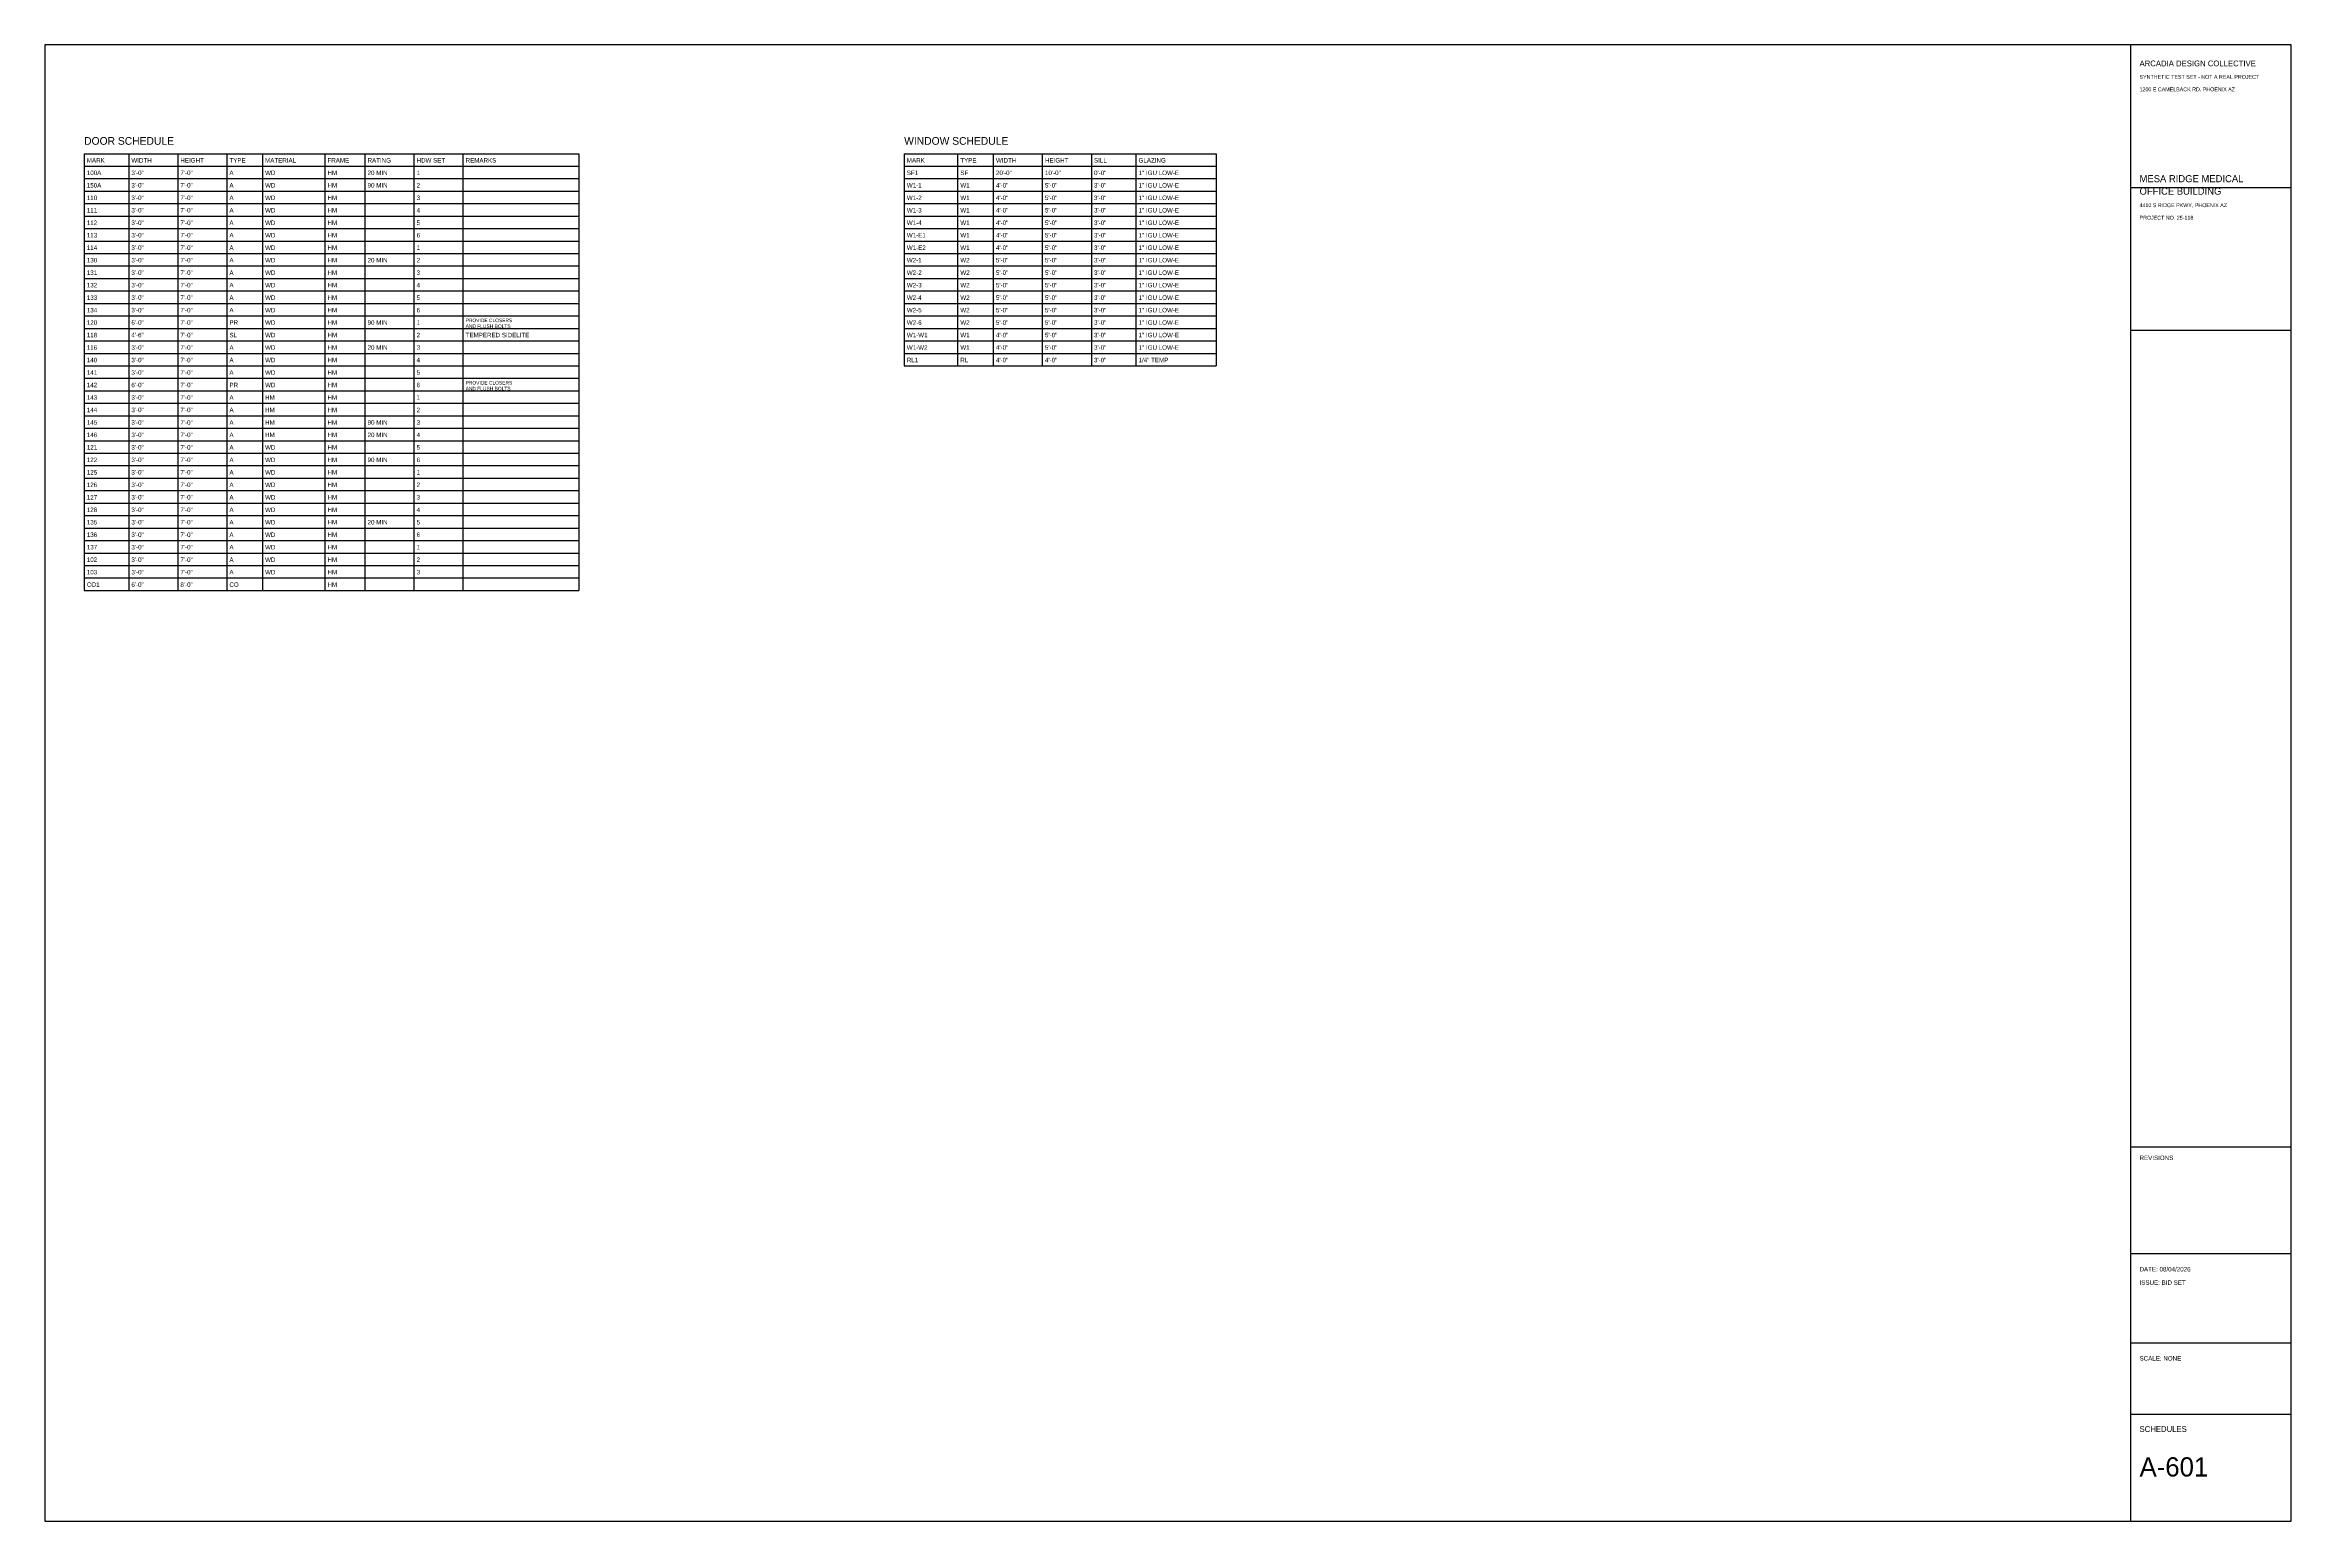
# Model space of a CAD drawing. Header units: inches. Extents: x 0.5 to 35.5, y 0.5 to 23.5.
import ezdxf

# ---------------------------------------------------------------- set-up
doc = ezdxf.new("R2010")
doc.units = ezdxf.units.IN
doc.layers.add('A-ANNO-TEXT', color=1, linetype='CONTINUOUS')
doc.layers.add('G-ANNO-TTLB', color=2, linetype='CONTINUOUS')

msp = doc.modelspace()

# ---------------------------------------------------------------- linework, layer by layer
at = {"layer": 'A-ANNO-TEXT'}
for p, q in [((1.11111, 21.80556), (8.81944, 21.80556)), ((1.11111, 21.80556), (1.11111, 15)), ((1.80556, 21.80556), (1.80556, 15)), ((2.56944, 21.80556), (2.56944, 15)), ((3.33333, 21.80556), (3.33333, 15)), ((3.88889, 21.80556), (3.88889, 15)), ((4.86111, 21.80556), (4.86111, 15)), ((5.48611, 21.80556), (5.48611, 15)), ((6.25, 21.80556), (6.25, 15)), ((7.01389, 21.80556), (7.01389, 15)), ((8.81944, 21.80556), (8.81944, 15)), ((13.88889, 21.80556), (18.75, 21.80556)), ((13.88889, 21.80556), (13.88889, 18.5)), ((14.72222, 21.80556), (14.72222, 18.5)), ((15.27778, 21.80556), (15.27778, 18.5)), ((16.04167, 21.80556), (16.04167, 18.5)), ((16.80556, 21.80556), (16.80556, 18.5)), ((17.5, 21.80556), (17.5, 18.5)), ((18.75, 21.80556), (18.75, 18.5)), ((1.11111, 21.61111), (8.81944, 21.61111)), ((1.11111, 21.41667), (8.81944, 21.41667)), ((13.88889, 21.61111), (18.75, 21.61111)), ((13.88889, 21.41667), (18.75, 21.41667)), ((1.11111, 21.22222), (8.81944, 21.22222)), ((1.11111, 21.02778), (8.81944, 21.02778)), ((13.88889, 21.22222), (18.75, 21.22222)), ((13.88889, 21.02778), (18.75, 21.02778)), ((1.11111, 20.83333), (8.81944, 20.83333)), ((13.88889, 20.83333), (18.75, 20.83333)), ((1.11111, 20.63889), (8.81944, 20.63889)), ((1.11111, 20.44444), (8.81944, 20.44444)), ((13.88889, 20.63889), (18.75, 20.63889)), ((13.88889, 20.44444), (18.75, 20.44444)), ((1.11111, 20.25), (8.81944, 20.25)), ((1.11111, 20.05556), (8.81944, 20.05556)), ((13.88889, 20.25), (18.75, 20.25)), ((13.88889, 20.05556), (18.75, 20.05556)), ((1.11111, 19.86111), (8.81944, 19.86111)), ((1.11111, 19.66667), (8.81944, 19.66667)), ((13.88889, 19.86111), (18.75, 19.86111)), ((13.88889, 19.66667), (18.75, 19.66667)), ((1.11111, 19.47222), (8.81944, 19.47222)), ((1.11111, 19.27778), (8.81944, 19.27778)), ((13.88889, 19.47222), (18.75, 19.47222)), ((13.88889, 19.27778), (18.75, 19.27778)), ((1.11111, 19.08333), (8.81944, 19.08333)), ((13.88889, 19.08333), (18.75, 19.08333)), ((1.11111, 18.88889), (8.81944, 18.88889)), ((1.11111, 18.69444), (8.81944, 18.69444)), ((13.88889, 18.88889), (18.75, 18.88889)), ((13.88889, 18.69444), (18.75, 18.69444)), ((1.11111, 18.5), (8.81944, 18.5)), ((1.11111, 18.30556), (8.81944, 18.30556)), ((13.88889, 18.5), (18.75, 18.5)), ((1.11111, 18.11111), (8.81944, 18.11111)), ((1.11111, 17.91667), (8.81944, 17.91667)), ((1.11111, 17.72222), (8.81944, 17.72222)), ((1.11111, 17.52778), (8.81944, 17.52778)), ((1.11111, 17.33333), (8.81944, 17.33333)), ((1.11111, 17.13889), (8.81944, 17.13889)), ((1.11111, 16.94444), (8.81944, 16.94444)), ((1.11111, 16.75), (8.81944, 16.75)), ((1.11111, 16.55556), (8.81944, 16.55556)), ((1.11111, 16.36111), (8.81944, 16.36111)), ((1.11111, 16.16667), (8.81944, 16.16667)), ((1.11111, 15.97222), (8.81944, 15.97222)), ((1.11111, 15.77778), (8.81944, 15.77778)), ((1.11111, 15.58333), (8.81944, 15.58333)), ((1.11111, 15.38889), (8.81944, 15.38889)), ((1.11111, 15.19444), (8.81944, 15.19444)), ((1.11111, 15), (8.81944, 15))]:
    msp.add_line(p, q, dxfattribs=at)
at = {"layer": 'G-ANNO-TTLB'}
for p, q in [((35.5, 23.5), (0.5, 23.5)), ((0.5, 23.5), (0.5, 0.5)), ((35.5, 23.5), (33, 23.5)), ((33, 23.5), (33, 0.5)), ((35.5, 0.5), (35.5, 23.5)), ((35.5, 0.5), (35.5, 23.5)), ((33, 21.27778), (35.5, 21.27778)), ((33, 19.05556), (35.5, 19.05556)), ((33, 6.33333), (35.5, 6.33333)), ((33, 4.66667), (35.5, 4.66667)), ((33, 3.27778), (35.5, 3.27778)), ((33, 2.16667), (35.5, 2.16667)), ((0.5, 0.5), (35.5, 0.5)), ((33, 0.5), (35.5, 0.5))]:
    msp.add_line(p, q, dxfattribs=at)

# ---------------------------------------------------------------- texts
at = {"layer": 'A-ANNO-TEXT'}
for s, height, p in [('DOOR SCHEDULE', 0.12, (1.11111, 21.94444)), ('WINDOW SCHEDULE', 0.12, (13.88889, 21.94444)), ('MARK', 0.07, (1.15278, 21.66667)), ('WIDTH', 0.07, (1.84722, 21.66667)), ('HEIGHT', 0.07, (2.61111, 21.66667)), ('TYPE', 0.07, (3.375, 21.66667)), ('MATERIAL', 0.07, (3.93056, 21.66667)), ('FRAME', 0.07, (4.90278, 21.66667)), ('RATING', 0.07, (5.52778, 21.66667)), ('HDW SET', 0.07, (6.29167, 21.66667)), ('REMARKS', 0.07, (7.05556, 21.66667)), ('MARK', 0.07, (13.93056, 21.66667)), ('TYPE', 0.07, (14.76389, 21.66667)), ('WIDTH', 0.07, (15.31944, 21.66667)), ('HEIGHT', 0.07, (16.08333, 21.66667)), ('SILL', 0.07, (16.84722, 21.66667)), ('GLAZING', 0.07, (17.54167, 21.66667)), ('100A', 0.07, (1.15278, 21.47222)), ('3\'-0"', 0.07, (1.84722, 21.47222)), ('7\'-0"', 0.07, (2.61111, 21.47222)), ('A', 0.07, (3.375, 21.47222)), ('WD', 0.07, (3.93056, 21.47222)), ('HM', 0.07, (4.90278, 21.47222)), ('20 MIN', 0.07, (5.52778, 21.47222)), ('1', 0.07, (6.29167, 21.47222)), ('SF1', 0.07, (13.93056, 21.47222)), ('SF', 0.07, (14.76389, 21.47222)), ('20\'-0"', 0.07, (15.31944, 21.47222)), ('10\'-0"', 0.07, (16.08333, 21.47222)), ('0\'-0"', 0.07, (16.84722, 21.47222)), ('1" IGU LOW-E', 0.07, (17.54167, 21.47222)), ('150A', 0.07, (1.15278, 21.27778)), ('110', 0.07, (1.15278, 21.08333)), ('3\'-0"', 0.07, (1.84722, 21.27778)), ('3\'-0"', 0.07, (1.84722, 21.08333)), ('7\'-0"', 0.07, (2.61111, 21.27778)), ('7\'-0"', 0.07, (2.61111, 21.08333)), ('A', 0.07, (3.375, 21.27778)), ('A', 0.07, (3.375, 21.08333)), ('WD', 0.07, (3.93056, 21.27778)), ('WD', 0.07, (3.93056, 21.08333)), ('HM', 0.07, (4.90278, 21.27778)), ('HM', 0.07, (4.90278, 21.08333)), ('90 MIN', 0.07, (5.52778, 21.27778)), ('3', 0.07, (6.29167, 21.08333)), ('2', 0.07, (6.29167, 21.27778)), ('W1-1', 0.07, (13.93056, 21.27778)), ('W1-2', 0.07, (13.93056, 21.08333)), ('W1', 0.07, (14.76389, 21.27778)), ('W1', 0.07, (14.76389, 21.08333)), ('4\'-0"', 0.07, (15.31944, 21.27778)), ('4\'-0"', 0.07, (15.31944, 21.08333)), ('5\'-0"', 0.07, (16.08333, 21.27778)), ('5\'-0"', 0.07, (16.08333, 21.08333)), ('3\'-0"', 0.07, (16.84722, 21.27778)), ('3\'-0"', 0.07, (16.84722, 21.08333)), ('1" IGU LOW-E', 0.07, (17.54167, 21.27778)), ('1" IGU LOW-E', 0.07, (17.54167, 21.08333)), ('111', 0.07, (1.15278, 20.88889)), ('112', 0.07, (1.15278, 20.69444)), ('3\'-0"', 0.07, (1.84722, 20.88889)), ('3\'-0"', 0.07, (1.84722, 20.69444)), ('7\'-0"', 0.07, (2.61111, 20.88889)), ('7\'-0"', 0.07, (2.61111, 20.69444)), ('A', 0.07, (3.375, 20.88889)), ('A', 0.07, (3.375, 20.69444)), ('WD', 0.07, (3.93056, 20.88889)), ('WD', 0.07, (3.93056, 20.69444)), ('HM', 0.07, (4.90278, 20.88889)), ('HM', 0.07, (4.90278, 20.69444)), ('4', 0.07, (6.29167, 20.88889)), ('5', 0.07, (6.29167, 20.69444)), ('W1-3', 0.07, (13.93056, 20.88889)), ('W1-4', 0.07, (13.93056, 20.69444)), ('W1', 0.07, (14.76389, 20.88889)), ('W1', 0.07, (14.76389, 20.69444)), ('4\'-0"', 0.07, (15.31944, 20.88889)), ('4\'-0"', 0.07, (15.31944, 20.69444)), ('5\'-0"', 0.07, (16.08333, 20.88889)), ('5\'-0"', 0.07, (16.08333, 20.69444)), ('3\'-0"', 0.07, (16.84722, 20.88889)), ('3\'-0"', 0.07, (16.84722, 20.69444)), ('1" IGU LOW-E', 0.07, (17.54167, 20.88889)), ('1" IGU LOW-E', 0.07, (17.54167, 20.69444)), ('113', 0.07, (1.15278, 20.5)), ('114', 0.07, (1.15278, 20.30556)), ('3\'-0"', 0.07, (1.84722, 20.5)), ('3\'-0"', 0.07, (1.84722, 20.30556)), ('7\'-0"', 0.07, (2.61111, 20.5)), ('7\'-0"', 0.07, (2.61111, 20.30556)), ('A', 0.07, (3.375, 20.5)), ('A', 0.07, (3.375, 20.30556)), ('WD', 0.07, (3.93056, 20.5)), ('WD', 0.07, (3.93056, 20.30556)), ('HM', 0.07, (4.90278, 20.5)), ('HM', 0.07, (4.90278, 20.30556)), ('6', 0.07, (6.29167, 20.5)), ('1', 0.07, (6.29167, 20.30556)), ('W1-E1', 0.07, (13.93056, 20.5)), ('W1-E2', 0.07, (13.93056, 20.30556)), ('W1', 0.07, (14.76389, 20.5)), ('W1', 0.07, (14.76389, 20.30556)), ('4\'-0"', 0.07, (15.31944, 20.5)), ('4\'-0"', 0.07, (15.31944, 20.30556)), ('5\'-0"', 0.07, (16.08333, 20.5)), ('5\'-0"', 0.07, (16.08333, 20.30556)), ('3\'-0"', 0.07, (16.84722, 20.5)), ('3\'-0"', 0.07, (16.84722, 20.30556)), ('1" IGU LOW-E', 0.07, (17.54167, 20.5)), ('1" IGU LOW-E', 0.07, (17.54167, 20.30556)), ('130', 0.07, (1.15278, 20.11111)), ('131', 0.07, (1.15278, 19.91667)), ('3\'-0"', 0.07, (1.84722, 20.11111)), ('3\'-0"', 0.07, (1.84722, 19.91667)), ('7\'-0"', 0.07, (2.61111, 20.11111)), ('7\'-0"', 0.07, (2.61111, 19.91667)), ('A', 0.07, (3.375, 20.11111)), ('A', 0.07, (3.375, 19.91667)), ('WD', 0.07, (3.93056, 20.11111)), ('WD', 0.07, (3.93056, 19.91667)), ('HM', 0.07, (4.90278, 20.11111)), ('HM', 0.07, (4.90278, 19.91667)), ('20 MIN', 0.07, (5.52778, 20.11111)), ('3', 0.07, (6.29167, 19.91667)), ('2', 0.07, (6.29167, 20.11111)), ('W2-1', 0.07, (13.93056, 20.11111)), ('W2-2', 0.07, (13.93056, 19.91667)), ('W2', 0.07, (14.76389, 20.11111)), ('W2', 0.07, (14.76389, 19.91667)), ('5\'-0"', 0.07, (15.31944, 20.11111)), ('5\'-0"', 0.07, (15.31944, 19.91667)), ('5\'-0"', 0.07, (16.08333, 20.11111)), ('5\'-0"', 0.07, (16.08333, 19.91667)), ('3\'-0"', 0.07, (16.84722, 20.11111)), ('3\'-0"', 0.07, (16.84722, 19.91667)), ('1" IGU LOW-E', 0.07, (17.54167, 20.11111)), ('1" IGU LOW-E', 0.07, (17.54167, 19.91667)), ('132', 0.07, (1.15278, 19.72222)), ('3\'-0"', 0.07, (1.84722, 19.72222)), ('7\'-0"', 0.07, (2.61111, 19.72222)), ('A', 0.07, (3.375, 19.72222)), ('WD', 0.07, (3.93056, 19.72222)), ('HM', 0.07, (4.90278, 19.72222)), ('4', 0.07, (6.29167, 19.72222)), ('W2-3', 0.07, (13.93056, 19.72222)), ('W2', 0.07, (14.76389, 19.72222)), ('5\'-0"', 0.07, (15.31944, 19.72222)), ('5\'-0"', 0.07, (16.08333, 19.72222)), ('3\'-0"', 0.07, (16.84722, 19.72222)), ('1" IGU LOW-E', 0.07, (17.54167, 19.72222)), ('133', 0.07, (1.15278, 19.52778)), ('134', 0.07, (1.15278, 19.33333)), ('3\'-0"', 0.07, (1.84722, 19.52778)), ('3\'-0"', 0.07, (1.84722, 19.33333)), ('7\'-0"', 0.07, (2.61111, 19.52778)), ('7\'-0"', 0.07, (2.61111, 19.33333)), ('A', 0.07, (3.375, 19.52778)), ('A', 0.07, (3.375, 19.33333)), ('WD', 0.07, (3.93056, 19.52778)), ('WD', 0.07, (3.93056, 19.33333)), ('HM', 0.07, (4.90278, 19.52778)), ('HM', 0.07, (4.90278, 19.33333)), ('5', 0.07, (6.29167, 19.52778)), ('6', 0.07, (6.29167, 19.33333)), ('W2-4', 0.07, (13.93056, 19.52778)), ('W2-5', 0.07, (13.93056, 19.33333)), ('W2', 0.07, (14.76389, 19.52778)), ('W2', 0.07, (14.76389, 19.33333)), ('5\'-0"', 0.07, (15.31944, 19.52778)), ('5\'-0"', 0.07, (15.31944, 19.33333)), ('5\'-0"', 0.07, (16.08333, 19.52778)), ('5\'-0"', 0.07, (16.08333, 19.33333)), ('3\'-0"', 0.07, (16.84722, 19.52778)), ('3\'-0"', 0.07, (16.84722, 19.33333)), ('1" IGU LOW-E', 0.07, (17.54167, 19.52778)), ('1" IGU LOW-E', 0.07, (17.54167, 19.33333)), ('120', 0.07, (1.15278, 19.13889)), ('118', 0.07, (1.15278, 18.94444)), ('4\'-6"', 0.07, (1.84722, 18.94444)), ('6\'-0"', 0.07, (1.84722, 19.13889)), ('7\'-0"', 0.07, (2.61111, 19.13889)), ('7\'-0"', 0.07, (2.61111, 18.94444)), ('SL', 0.07, (3.375, 18.94444)), ('PR', 0.07, (3.375, 19.13889)), ('WD', 0.07, (3.93056, 19.13889)), ('WD', 0.07, (3.93056, 18.94444)), ('HM', 0.07, (4.90278, 19.13889)), ('HM', 0.07, (4.90278, 18.94444)), ('90 MIN', 0.07, (5.52778, 19.13889)), ('2', 0.07, (6.29167, 18.94444)), ('1', 0.07, (6.29167, 19.13889)), ('AND FLUSH BOLTS', 0.055, (7.05556, 19.09028)), ('TEMPERED SIDELITE', 0.07, (7.05556, 18.94444)), ('PROVIDE CLOSERS', 0.055, (7.05556, 19.18056)), ('W2-6', 0.07, (13.93056, 19.13889)), ('W1-W1', 0.07, (13.93056, 18.94444)), ('W2', 0.07, (14.76389, 19.13889)), ('W1', 0.07, (14.76389, 18.94444)), ('4\'-0"', 0.07, (15.31944, 18.94444)), ('5\'-0"', 0.07, (15.31944, 19.13889)), ('5\'-0"', 0.07, (16.08333, 19.13889)), ('5\'-0"', 0.07, (16.08333, 18.94444)), ('3\'-0"', 0.07, (16.84722, 19.13889)), ('3\'-0"', 0.07, (16.84722, 18.94444)), ('1" IGU LOW-E', 0.07, (17.54167, 19.13889)), ('1" IGU LOW-E', 0.07, (17.54167, 18.94444)), ('116', 0.07, (1.15278, 18.75)), ('140', 0.07, (1.15278, 18.55556)), ('3\'-0"', 0.07, (1.84722, 18.75)), ('3\'-0"', 0.07, (1.84722, 18.55556)), ('7\'-0"', 0.07, (2.61111, 18.75)), ('7\'-0"', 0.07, (2.61111, 18.55556)), ('A', 0.07, (3.375, 18.75)), ('A', 0.07, (3.375, 18.55556)), ('WD', 0.07, (3.93056, 18.75)), ('WD', 0.07, (3.93056, 18.55556)), ('HM', 0.07, (4.90278, 18.75)), ('HM', 0.07, (4.90278, 18.55556)), ('20 MIN', 0.07, (5.52778, 18.75)), ('4', 0.07, (6.29167, 18.55556)), ('3', 0.07, (6.29167, 18.75)), ('W1-W2', 0.07, (13.93056, 18.75)), ('RL1', 0.07, (13.93056, 18.55556)), ('W1', 0.07, (14.76389, 18.75)), ('RL', 0.07, (14.76389, 18.55556)), ('4\'-0"', 0.07, (15.31944, 18.75)), ('4\'-0"', 0.07, (15.31944, 18.55556)), ('4\'-0"', 0.07, (16.08333, 18.55556)), ('5\'-0"', 0.07, (16.08333, 18.75)), ('3\'-0"', 0.07, (16.84722, 18.75)), ('3\'-0"', 0.07, (16.84722, 18.55556)), ('1" IGU LOW-E', 0.07, (17.54167, 18.75)), ('1/4" TEMP', 0.07, (17.54167, 18.55556)), ('141', 0.07, (1.15278, 18.36111)), ('142', 0.07, (1.15278, 18.16667)), ('3\'-0"', 0.07, (1.84722, 18.36111)), ('6\'-0"', 0.07, (1.84722, 18.16667)), ('7\'-0"', 0.07, (2.61111, 18.36111)), ('7\'-0"', 0.07, (2.61111, 18.16667)), ('A', 0.07, (3.375, 18.36111)), ('PR', 0.07, (3.375, 18.16667)), ('WD', 0.07, (3.93056, 18.36111)), ('WD', 0.07, (3.93056, 18.16667)), ('HM', 0.07, (4.90278, 18.36111)), ('HM', 0.07, (4.90278, 18.16667)), ('5', 0.07, (6.29167, 18.36111)), ('6', 0.07, (6.29167, 18.16667)), ('PROVIDE CLOSERS', 0.055, (7.05556, 18.20833)), ('143', 0.07, (1.15278, 17.97222)), ('3\'-0"', 0.07, (1.84722, 17.97222)), ('7\'-0"', 0.07, (2.61111, 17.97222)), ('A', 0.07, (3.375, 17.97222)), ('HM', 0.07, (3.93056, 17.97222)), ('HM', 0.07, (4.90278, 17.97222)), ('1', 0.07, (6.29167, 17.97222)), ('AND FLUSH BOLTS', 0.055, (7.05556, 18.11806)), ('144', 0.07, (1.15278, 17.77778)), ('145', 0.07, (1.15278, 17.58333)), ('3\'-0"', 0.07, (1.84722, 17.77778)), ('3\'-0"', 0.07, (1.84722, 17.58333)), ('7\'-0"', 0.07, (2.61111, 17.77778)), ('7\'-0"', 0.07, (2.61111, 17.58333)), ('A', 0.07, (3.375, 17.77778)), ('A', 0.07, (3.375, 17.58333)), ('HM', 0.07, (3.93056, 17.77778)), ('HM', 0.07, (3.93056, 17.58333)), ('HM', 0.07, (4.90278, 17.77778)), ('HM', 0.07, (4.90278, 17.58333)), ('90 MIN', 0.07, (5.52778, 17.58333)), ('3', 0.07, (6.29167, 17.58333)), ('2', 0.07, (6.29167, 17.77778)), ('146', 0.07, (1.15278, 17.38889)), ('121', 0.07, (1.15278, 17.19444)), ('3\'-0"', 0.07, (1.84722, 17.38889)), ('3\'-0"', 0.07, (1.84722, 17.19444)), ('7\'-0"', 0.07, (2.61111, 17.38889)), ('7\'-0"', 0.07, (2.61111, 17.19444)), ('A', 0.07, (3.375, 17.38889)), ('A', 0.07, (3.375, 17.19444)), ('WD', 0.07, (3.93056, 17.19444)), ('HM', 0.07, (3.93056, 17.38889)), ('HM', 0.07, (4.90278, 17.38889)), ('HM', 0.07, (4.90278, 17.19444)), ('20 MIN', 0.07, (5.52778, 17.38889)), ('4', 0.07, (6.29167, 17.38889)), ('5', 0.07, (6.29167, 17.19444)), ('122', 0.07, (1.15278, 17)), ('125', 0.07, (1.15278, 16.80556)), ('3\'-0"', 0.07, (1.84722, 17)), ('3\'-0"', 0.07, (1.84722, 16.80556)), ('7\'-0"', 0.07, (2.61111, 17)), ('7\'-0"', 0.07, (2.61111, 16.80556)), ('A', 0.07, (3.375, 17)), ('A', 0.07, (3.375, 16.80556)), ('WD', 0.07, (3.93056, 17)), ('WD', 0.07, (3.93056, 16.80556)), ('HM', 0.07, (4.90278, 17)), ('HM', 0.07, (4.90278, 16.80556)), ('90 MIN', 0.07, (5.52778, 17)), ('6', 0.07, (6.29167, 17)), ('1', 0.07, (6.29167, 16.80556)), ('126', 0.07, (1.15278, 16.61111)), ('127', 0.07, (1.15278, 16.41667)), ('3\'-0"', 0.07, (1.84722, 16.61111)), ('3\'-0"', 0.07, (1.84722, 16.41667)), ('7\'-0"', 0.07, (2.61111, 16.61111)), ('7\'-0"', 0.07, (2.61111, 16.41667)), ('A', 0.07, (3.375, 16.61111)), ('A', 0.07, (3.375, 16.41667)), ('WD', 0.07, (3.93056, 16.61111)), ('WD', 0.07, (3.93056, 16.41667)), ('HM', 0.07, (4.90278, 16.61111)), ('HM', 0.07, (4.90278, 16.41667)), ('3', 0.07, (6.29167, 16.41667)), ('2', 0.07, (6.29167, 16.61111)), ('128', 0.07, (1.15278, 16.22222)), ('3\'-0"', 0.07, (1.84722, 16.22222)), ('7\'-0"', 0.07, (2.61111, 16.22222)), ('A', 0.07, (3.375, 16.22222)), ('WD', 0.07, (3.93056, 16.22222)), ('HM', 0.07, (4.90278, 16.22222)), ('4', 0.07, (6.29167, 16.22222)), ('135', 0.07, (1.15278, 16.02778)), ('136', 0.07, (1.15278, 15.83333)), ('3\'-0"', 0.07, (1.84722, 16.02778)), ('3\'-0"', 0.07, (1.84722, 15.83333)), ('7\'-0"', 0.07, (2.61111, 16.02778)), ('7\'-0"', 0.07, (2.61111, 15.83333)), ('A', 0.07, (3.375, 16.02778)), ('A', 0.07, (3.375, 15.83333)), ('WD', 0.07, (3.93056, 16.02778)), ('WD', 0.07, (3.93056, 15.83333)), ('HM', 0.07, (4.90278, 16.02778)), ('HM', 0.07, (4.90278, 15.83333)), ('20 MIN', 0.07, (5.52778, 16.02778)), ('5', 0.07, (6.29167, 16.02778)), ('6', 0.07, (6.29167, 15.83333)), ('137', 0.07, (1.15278, 15.63889)), ('102', 0.07, (1.15278, 15.44444)), ('3\'-0"', 0.07, (1.84722, 15.63889)), ('3\'-0"', 0.07, (1.84722, 15.44444)), ('7\'-0"', 0.07, (2.61111, 15.63889)), ('7\'-0"', 0.07, (2.61111, 15.44444)), ('A', 0.07, (3.375, 15.63889)), ('A', 0.07, (3.375, 15.44444)), ('WD', 0.07, (3.93056, 15.63889)), ('WD', 0.07, (3.93056, 15.44444)), ('HM', 0.07, (4.90278, 15.63889)), ('HM', 0.07, (4.90278, 15.44444)), ('2', 0.07, (6.29167, 15.44444)), ('1', 0.07, (6.29167, 15.63889)), ('CO1', 0.07, (1.15278, 15.05556)), ('103', 0.07, (1.15278, 15.25)), ('3\'-0"', 0.07, (1.84722, 15.25)), ('6\'-0"', 0.07, (1.84722, 15.05556)), ('8\'-0"', 0.07, (2.61111, 15.05556)), ('7\'-0"', 0.07, (2.61111, 15.25)), ('A', 0.07, (3.375, 15.25)), ('CO', 0.07, (3.375, 15.05556)), ('WD', 0.07, (3.93056, 15.25)), ('HM', 0.07, (4.90278, 15.25)), ('HM', 0.07, (4.90278, 15.05556)), ('3', 0.07, (6.29167, 15.25))]:
    msp.add_text(s, height=height, dxfattribs=at).set_placement(p)
at = {"layer": 'G-ANNO-TTLB'}
for s, height, p in [('ARCADIA DESIGN COLLECTIVE', 0.09, (33.13889, 23.16667)), ('SYNTHETIC TEST SET - NOT A REAL PROJECT', 0.06, (33.13889, 22.97222)), ('1200 E CAMELBACK RD, PHOENIX AZ', 0.06, (33.13889, 22.77778)), ('MESA RIDGE MEDICAL', 0.11, (33.13889, 21.36111)), ('4410 S RIDGE PKWY, PHOENIX AZ', 0.06, (33.13889, 20.97222)), ('OFFICE BUILDING', 0.11, (33.13889, 21.16667)), ('PROJECT NO. 25-118', 0.06, (33.13889, 20.77778)), ('REVISIONS', 0.07, (33.13889, 6.125)), ('DATE: 08/04/2026', 0.07, (33.13889, 4.38889)), ('ISSUE: BID SET', 0.07, (33.13889, 4.18056)), ('SCALE: NONE', 0.07, (33.13889, 3)), ('SCHEDULES', 0.09, (33.13889, 1.88889)), ('A-601', 0.3, (33.13889, 1.19444))]:
    msp.add_text(s, height=height, dxfattribs=at).set_placement(p)

doc.saveas('drawing.dxf')
